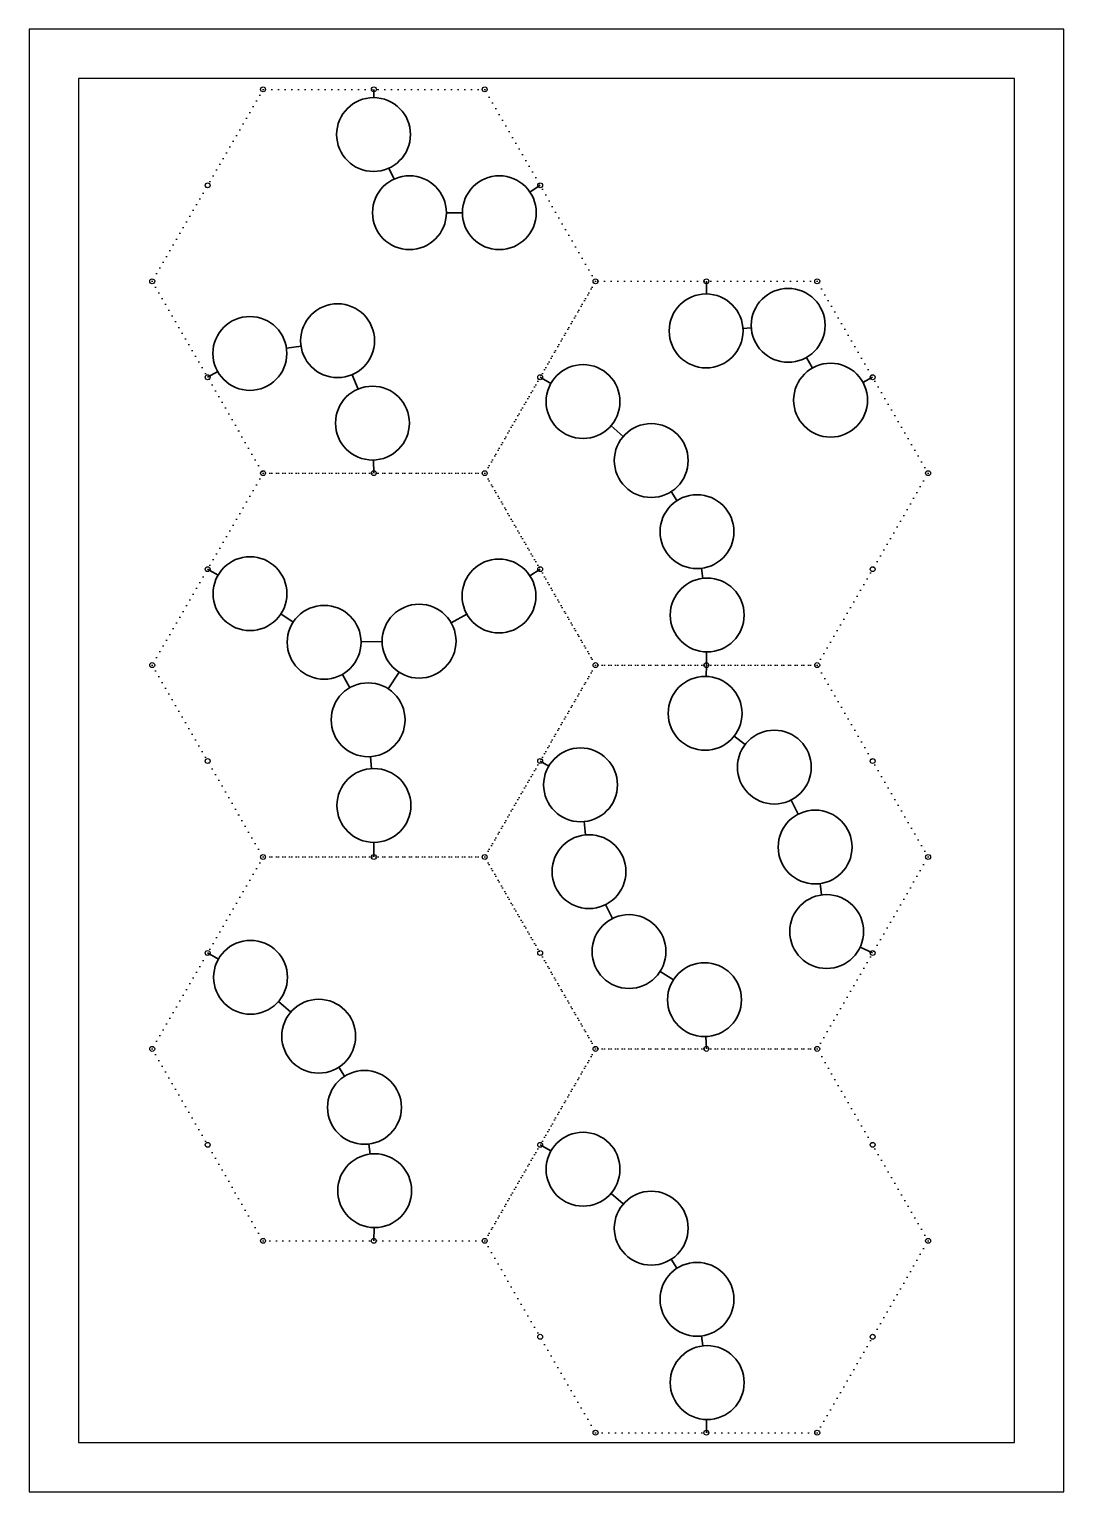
# Model space of a CAD drawing. Header units: feet. Extents: x 2991 to 5869, y -107 to 824.
# Drawn here: x 5449 to 5659, y 190.3 to 487.3 of the extents above; entities that cross this region are included whole.
import ezdxf

# ---------------------------------------------------------------- set-up
doc = ezdxf.new("R2010")
doc.units = ezdxf.units.FT
doc.header["$MEASUREMENT"] = 0
doc.linetypes.add('DOT', pattern=[0.25, 0, -0.25])
doc.layers.add('circle', color=7, linetype='Continuous', lineweight=35)
doc.layers.add('line', color=1, linetype='Continuous', lineweight=35)
doc.layers.add('hex', color=7, linetype='DOT')
doc.layers.add('hex_circle', color=7, linetype='Continuous')
doc.layers.add('not print', color=3, linetype='Continuous', plot=False)

msp = doc.modelspace()

# ---------------------------------------------------------------- linework, layer by layer
msp.add_lwpolyline([(5658.98, 487.29), (5448.98, 487.29), (5448.98, 190.29), (5658.98, 190.29)], close=True)
at = {"layer": 'circle'}
for centre in [(5518.87, 465.91), (5526.16, 450.04), (5544.4, 450.04), (5603.04, 427.17), (5511.57, 424.04), (5586.38, 426.03), (5493.76, 421.46), (5561.4, 411.68), (5611.65, 411.97), (5518.65, 407.31), (5575.24, 399.71), (5584.53, 385.26), (5493.79, 372.67), (5544.33, 372.2), (5586.6, 368.34), (5508.84, 362.8), (5528.11, 363.03), (5517.77, 347.06), (5586.18, 348.37), (5600.23, 337.45), (5560.89, 333.85), (5518.95, 329.67), (5608.51, 321.22), (5562.61, 316.23), (5610.85, 304.06), (5570.73, 300), (5493.9, 294.77), (5586.06, 290.22), (5507.74, 282.8), (5517.03, 268.35), (5561.4, 255.79), (5519.1, 251.43), (5575.24, 243.82), (5584.53, 229.38), (5586.6, 212.46)]:
    msp.add_circle(centre, 7.5, dxfattribs=at)
at = {"layer": 'hex', "ltscale": 5}
for points in [[(5496.44, 475.08), (5473.94, 436.11), (5496.44, 397.14), (5541.44, 397.14), (5563.94, 436.11), (5541.44, 475.08)], [(5563.94, 436.11), (5541.44, 397.14), (5563.94, 358.17), (5608.94, 358.17), (5631.44, 397.14), (5608.94, 436.11)], [(5496.44, 397.14), (5473.94, 358.17), (5496.44, 319.2), (5541.44, 319.2), (5563.94, 358.17), (5541.44, 397.14)], [(5563.94, 358.17), (5541.44, 319.2), (5563.94, 280.23), (5608.94, 280.23), (5631.44, 319.2), (5608.94, 358.17)], [(5496.44, 319.2), (5473.94, 280.23), (5496.44, 241.25), (5541.44, 241.25), (5563.94, 280.23), (5541.44, 319.2)], [(5563.94, 280.23), (5541.44, 241.25), (5563.94, 202.28), (5608.94, 202.28), (5631.44, 241.25), (5608.94, 280.23)]]:
    msp.add_lwpolyline(points, close=True, dxfattribs=at)
at = {"layer": 'hex_circle'}
for centre in [(5496.44, 475.08), (5518.94, 475.08), (5541.44, 475.08), (5485.19, 455.6), (5552.69, 455.6), (5473.94, 436.11), (5563.94, 436.11), (5586.44, 436.11), (5608.94, 436.11), (5485.19, 416.62), (5552.69, 416.62), (5620.19, 416.62), (5496.44, 397.14), (5518.94, 397.14), (5541.44, 397.14), (5631.44, 397.14), (5485.19, 377.65), (5552.69, 377.65), (5620.19, 377.65), (5473.94, 358.17), (5563.94, 358.17), (5586.44, 358.17), (5608.94, 358.17), (5485.19, 338.68), (5552.69, 338.68), (5620.19, 338.68), (5496.44, 319.2), (5518.94, 319.2), (5541.44, 319.2), (5631.44, 319.2), (5485.19, 299.71), (5552.69, 299.71), (5620.19, 299.71), (5473.94, 280.23), (5563.94, 280.23), (5586.44, 280.23), (5608.94, 280.23), (5485.19, 260.74), (5552.69, 260.74), (5620.19, 260.74), (5496.44, 241.25), (5518.94, 241.25), (5541.44, 241.25), (5541.44, 241.25), (5541.44, 241.25), (5631.44, 241.25), (5552.69, 221.77), (5620.19, 221.77), (5563.94, 202.28), (5563.94, 202.28), (5586.44, 202.28), (5608.94, 202.28)]:
    msp.add_circle(centre, 0.5, dxfattribs=at)
at = {"layer": 'line'}
for p, q in [((5518.94, 475.08), (5518.93, 473.41)), ((5522, 459.09), (5523.03, 456.85)), ((5550.63, 454.21), (5552.69, 455.6)), ((5533.66, 450.04), (5536.9, 450.04)), ((5586.44, 436.11), (5586.43, 433.53)), ((5593.87, 426.54), (5595.55, 426.66)), ((5504.15, 422.96), (5501.18, 422.54)), ((5606.73, 420.65), (5607.95, 418.49)), ((5487.23, 417.77), (5485.19, 416.62)), ((5515.73, 414.22), (5514.5, 417.13)), ((5552.69, 416.62), (5554.88, 415.38)), ((5618.23, 415.56), (5620.19, 416.62)), ((5567.08, 406.77), (5569.57, 404.62)), ((5518.94, 397.14), (5518.87, 399.81)), ((5579.3, 393.4), (5580.47, 391.57)), ((5485.19, 377.65), (5487.31, 376.43)), ((5550.61, 376.3), (5552.69, 377.65)), ((5585.44, 377.82), (5585.69, 375.78)), ((5500.06, 368.55), (5502.57, 366.91)), ((5534.64, 366.72), (5537.8, 368.51)), ((5516.34, 362.89), (5520.61, 362.94)), ((5586.48, 360.84), (5586.44, 358.17)), ((5521.85, 353.35), (5524.04, 356.74)), ((5586.44, 358.17), (5586.38, 355.87)), ((5512.54, 356.28), (5514.07, 353.58)), ((5592.1, 343.76), (5594.31, 342.05)), ((5518.28, 339.57), (5518.44, 337.16)), ((5554.43, 337.66), (5552.69, 338.68)), ((5603.64, 330.76), (5605.1, 327.9)), ((5561.88, 323.69), (5561.62, 326.39)), ((5518.94, 322.17), (5518.94, 319.2)), ((5609.52, 313.79), (5609.83, 311.49)), ((5567.37, 306.71), (5565.96, 309.52)), ((5617.65, 300.89), (5620.19, 299.71)), ((5485.19, 299.71), (5487.38, 298.47)), ((5579.74, 294.25), (5577.05, 295.97)), ((5499.58, 289.86), (5502.07, 287.7)), ((5586.44, 280.23), (5586.35, 282.73)), ((5511.8, 276.49), (5512.97, 274.66)), ((5517.94, 260.9), (5518.19, 258.87)), ((5552.69, 260.74), (5554.88, 259.5)), ((5567.08, 250.89), (5569.57, 248.73)), ((5518.98, 243.93), (5518.94, 241.25)), ((5579.3, 237.52), (5580.47, 235.69)), ((5585.44, 221.93), (5585.69, 219.9)), ((5586.48, 204.96), (5586.44, 202.28))]:
    msp.add_line(p, q, dxfattribs=at)
at = {"layer": 'not print'}
msp.add_lwpolyline([(5648.98, 477.29), (5458.98, 477.29), (5458.98, 200.29), (5648.98, 200.29)], close=True, dxfattribs=at)

doc.saveas('drawing.dxf')
